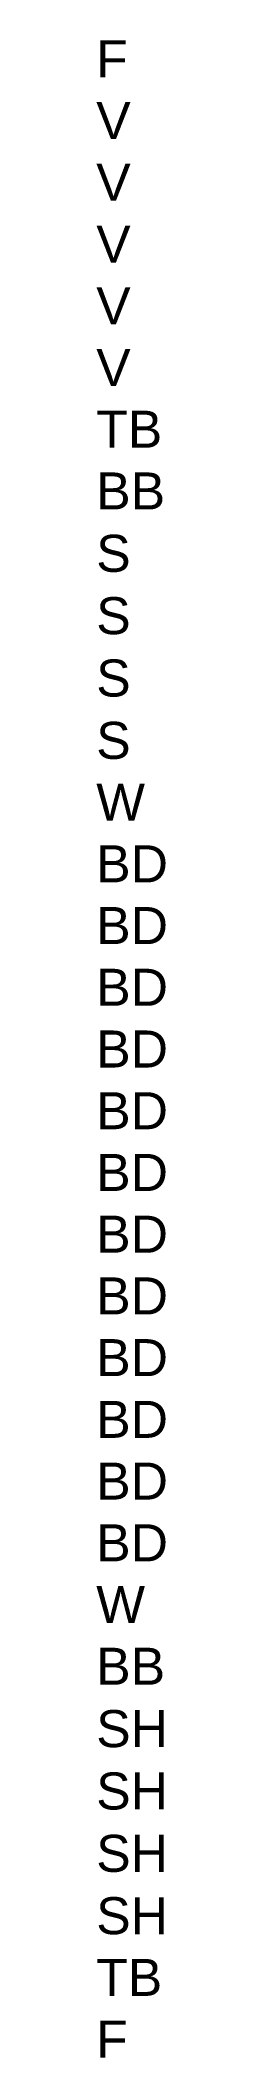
# Model space of a CAD drawing. Header units: millimetres. Extents: x -4102225 to 9709333, y -15023097 to 2258209.
# Drawn here: x 6325544 to 6326477, y 160456 to 187691 of the extents above; entities that cross this region are included whole.
import ezdxf

# ---------------------------------------------------------------- set-up
doc = ezdxf.new("R2010")
doc.units = ezdxf.units.MM
doc.layers.get('0').update_dxf_attribs({"lineweight": 0})
doc.styles.get("Standard").update_dxf_attribs({"font": 'arial.ttf'})

msp = doc.modelspace()

# ---------------------------------------------------------------- texts
at = {"color": 32, "true_color": 0xcd6928}
for s, p in [('  F', (6325152.422, 187191.369)), ('  V', (6325152.422, 186358.036)), ('  V', (6325152.422, 185524.703)), ('  V', (6325152.422, 184691.369)), ('  V', (6325152.422, 183858.036)), ('  V', (6325152.422, 183024.703)), ('  TB', (6325152.422, 182191.369)), ('  BB', (6325152.422, 181358.036)), ('  S', (6325152.422, 180516.176)), ('  S', (6325152.422, 179674.316)), ('  S', (6325152.422, 178832.456)), ('  S', (6325152.422, 177990.596)), ('  W', (6325152.422, 177157.263)), ('  BD', (6325152.422, 176323.93)), ('  BD', (6325152.422, 175490.596)), ('  BD', (6325152.422, 174657.263)), ('  BD', (6325152.422, 173823.93)), ('  BD', (6325152.422, 172990.596)), ('  BD', (6325152.422, 172157.263)), ('  BD', (6325152.422, 171323.93)), ('  BD', (6325152.422, 170490.596)), ('  BD', (6325152.422, 169657.263)), ('  BD', (6325152.422, 168823.93)), ('  BD', (6325152.422, 167990.596)), ('  BD', (6325152.422, 167157.263)), ('  W', (6325152.422, 166323.93)), ('  BB', (6325152.422, 165490.596)), ('  SH', (6325152.422, 164648.736)), ('  SH', (6325152.422, 163806.876)), ('  SH', (6325152.422, 162965.017)), ('  SH', (6325152.422, 162123.157)), ('  TB', (6325152.422, 161289.823)), ('  F', (6325152.422, 160456.49))]:
    msp.add_text(s, height=500, dxfattribs=at).set_placement(p)

doc.saveas('drawing.dxf')
